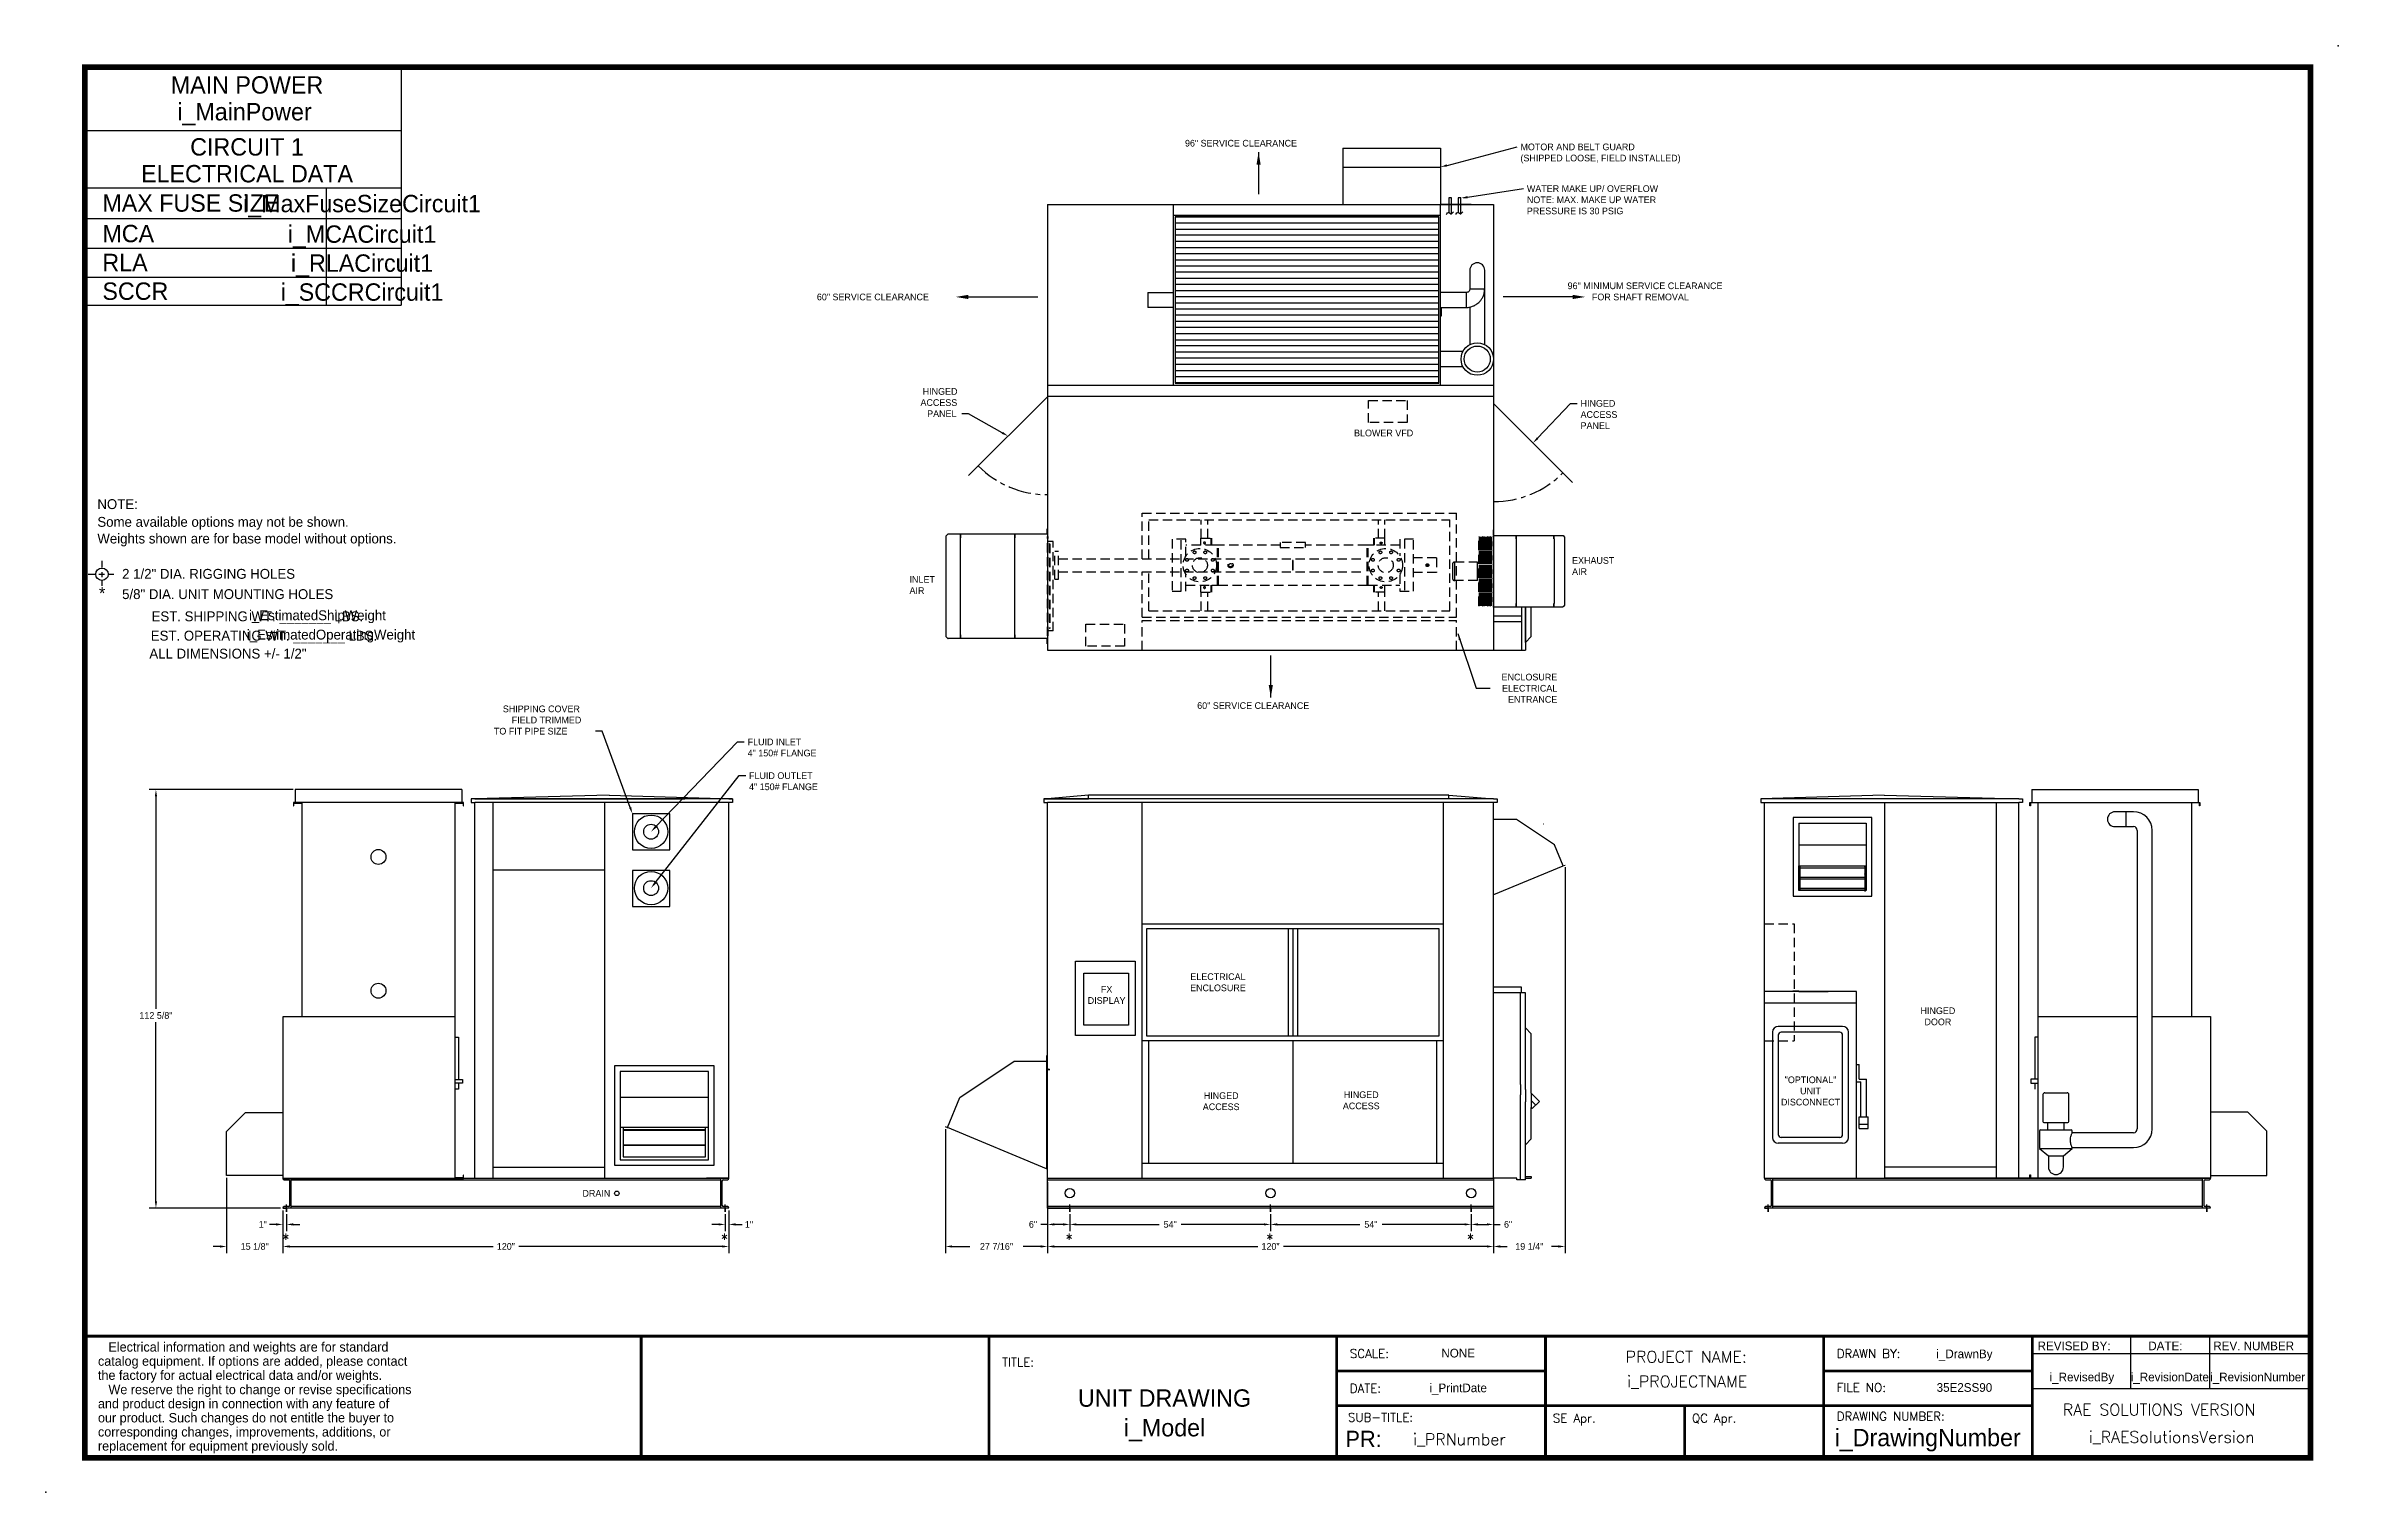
# Model space of a CAD drawing. Header units: inches. Extents: x -284 to 333, y -91 to 298.
import ezdxf
from ezdxf.enums import TextEntityAlignment as Align

# ---------------------------------------------------------------- set-up
doc = ezdxf.new("R2010")
doc.units = ezdxf.units.IN
doc.header["$MEASUREMENT"] = 0
doc.linetypes.add('CENTER', pattern=[2, 1.25, -0.25, 0.25, -0.25])
doc.linetypes.add('HIDDEN', pattern=[0.375, 0.25, -0.125])
doc.layers.get('0').update_dxf_attribs({"color": 10})
doc.layers.get('Defpoints').update_dxf_attribs({"color": 10})
doc.layers.add('C1E', color=1, linetype='Continuous')
doc.styles.add('ROMANS', font='romans.shx', dxfattribs={"height": 0.125})
doc.styles.add('SIMPLEX', font='SIMPLEX')
doc.dimstyles.new('STANDARD$0', dxfattribs={"dimtxt": 1.5, "dimasz": 1.5, "dimexe": 0.5, "dimexo": 0.5, "dimgap": 1, "dimtad": 0, "dimtih": 1, "dimtoh": 1, "dimzin": 0, "dimdsep": 46, "dimtxsty": 'Standard', "dimcen": -0.0625, "dimadec": 0, "dimazin": 0, "dimtfac": 1, "dimtofl": 0, "dimtmove": 0, "dimatfit": 3, "dimfxl": 1, "dimtolj": 1, "dimtzin": 0, "dimarcsym": 0})

msp = doc.modelspace()

# ---------------------------------------------------------------- texts
at = {"color": 1}
for s, p in [('96" SERVICE CLEARANCE', (22.48295, 271.39549)), ('MOTOR AND BELT GUARD', (112.72578, 270.4012)), ('(SHIPPED LOOSE, FIELD INSTALLED)', (112.72578, 267.4012)), ('WATER MAKE UP/ OVERFLOW', (114.45397, 259.17088)), ('NOTE: MAX. MAKE UP WATER', (114.45397, 256.17088)), ('PRESSURE IS 30 PSIG', (114.45397, 253.17088)), ('96" MINIMUM SERVICE CLEARANCE', (125.41315, 233.02059)), ('60" SERVICE CLEARANCE', (-76.54413, 230.02059)), ('FOR SHAFT REMOVAL', (131.94441, 230.02059)), ('HINGED', (-48.07268, 204.60041)), ('ACCESS', (-48.67268, 201.60041)), ('PANEL', (-46.87268, 198.60041)), ('ACCESS', (128.89282, 198.37741)), ('HINGED', (128.89282, 201.37741)), ('BLOWER VFD', (67.96643, 193.41575)), ('PANEL', (128.89282, 195.37741)), ('SHIPPING COVER', (-161.0184, 119.17479)), ('FIELD TRIMMED', (-158.6184, 116.17479)), ('60" SERVICE CLEARANCE', (25.76623, 120.05532)), ('TO FIT PIPE SIZE', (-163.4184, 113.17479)), ('FLUID INLET', (-95.16249, 110.28229)), ('4" 150# FLANGE', (-95.16249, 107.28229)), ('4" 150# FLANGE', (-94.78659, 98.19951)), ('FLUID OUTLET', (-94.78659, 101.19951))]:
    msp.add_text(s, height=1.8, dxfattribs=at).set_placement(p)
at = {"lineweight": 30}
for s, height, p in [('NOTE:', 2.659392, (-270.08669, 173.83994)), ('Weights shown are for base model without options.', 2.659392, (-270.08669, 164.58277)), ('Some available options may not be shown.', 2.659392, (-270.08669, 169.06671)), ('2 1/2" DIA. RIGGING HOLES', 2.659392, (-263.42896, 155.07409)), ('5/8" DIA. UNIT MOUNTING HOLES', 2.659392, (-263.42896, 149.6193)), ('catalog equipment. If options are added, please contact', 2.5330016, (-269.93134, -56.69774)), ('   Electrical information and weights are for standard', 2.5330016, (-269.93134, -52.89824)), ('REVISED BY:', 2.338875, (251.82928, -52.51248)), ('DATE:', 2.338875, (281.61322, -52.51248)), ('REV. NUMBER', 2.338875, (299.10366, -52.51248)), ('the factory for actual electrical data and/or weights.', 2.5330016, (-269.93134, -60.49724)), ('and product design in connection with any feature of', 2.5330016, (-269.93134, -68.14416)), ('   We reserve the right to change or revise specifications', 2.5330016, (-269.93134, -64.34466)), ('our product. Such changes do not entitle the buyer to', 2.5330016, (-269.93134, -71.94366)), ('corresponding changes, improvements, additions, or ', 2.5330016, (-269.93134, -75.74317)), ('replacement for equipment previously sold.', 2.5330016, (-269.93134, -79.54267))]:
    msp.add_text(s, height=height, dxfattribs=at).set_placement(p)
for s, height, p in [('*', 3.27288, (-268.7954, 149.57324)), ('EST. SHIPPING WT. _______ LBS.', 2.659392, (-227.04641, 143.64316)), ('i_EstimatedShipWeight', 2.6624441, (-210.88249, 143.93367)), ('ALL DIMENSIONS +/- 1/2"', 2.659392, (-234.96404, 133.61488)), ('EST. OPERATING WT. _______ LBS.', 2.659392, (-225.28054, 138.44122)), ('i_EstimatedOperatingWeight', 2.659392, (-207.24362, 138.73173)), ('NONE', 2.338875, (95.97281, -54.46556)), ('i_DrawnBy', 2.338875, (232.1535, -54.66619)), ('i_PrintDate', 2.338875, (95.97281, -63.82106)), ('35E2SS90', 2.338875, (232.1535, -63.7153)), ('i_RevisedBy', 2.338875, (263.74878, -60.89897)), ('i_RevisionDate', 2.338875, (287.4134, -60.89897)), ('i_RevisionNumber', 2.338875, (311.03255, -60.89897)), ('UNIT DRAWING', 4.67775, (16.97992, -67.72746)), ('i_Model', 4.67775, (16.97992, -75.69999)), ('i_DrawingNumber', 4.67775, (222.27339, -78.35638))]:
    msp.add_text(s, height=height, dxfattribs=at).set_placement(p, align=Align.CENTER)
at = {"color": 1, "style": 'ROMANS'}
for p in [(-220.41022, -24.12029), (-102.41022, -24.12029), (-9.71448, -24.12029), (44.28552, -24.12029), (98.28552, -24.12029)]:
    msp.add_text('*', height=2.99066, dxfattribs=at).set_placement(p)
at = {"lineweight": 30, "style": 'SIMPLEX'}
for s, height, p in [('TITLE:', 2.338875, (-26.73132, -56.928)), ('SCALE:', 2.338875, (66.82368, -54.58913)), ('DRAWN BY:', 2.338875, (197.80068, -54.58913)), ('DATE:', 2.338875, (66.82368, -63.94463)), ('FILE NO:', 2.338875, (197.80068, -63.71851)), ('RAE SOLUTIONS VERSION', 3.106026, (258.62522, -70.05848)), ('SUB-TITLE:', 2.338875, (66.31686, -71.75676)), ('SE Apr.', 2.338875, (121.43704, -71.97411)), ('QC Apr.', 2.338875, (158.85904, -71.97411)), ('DRAWING NUMBER:', 2.338875, (197.80068, -71.47276))]:
    msp.add_text(s, height=height, dxfattribs=at).set_placement(p)
for s, p in [('PROJECT NAME:', (157.34016, -55.83632)), ('i_PROJECTNAME', (157.57633, -62.48451)), ('i_PRNumber', (96.30088, -78.04024)), ('i_RAESolutionsVersion', (287.92457, -77.4387))]:
    msp.add_text(s, height=3.106026, dxfattribs=at).set_placement(p, align=Align.CENTER)
at = {"lineweight": 30}
msp.add_text('PR:', height=4.385391, dxfattribs=at).set_placement((75.40968, -78.58067), align=Align.RIGHT)
at = {"color": 1, "ltscale": 5, "char_height": 1.8}
for s, insert, attachment_point in [('EXHAUST\\PAIR', (126.61093, 160.91141), 1), ('INLET\\PAIR', (-51.61962, 155.79396), 1), ('ENCLOSURE\\PELECTRICAL\\PENTRANCE', (122.62957, 121.69487), 9), ('FX\\PDISPLAY', (1.40278, 43.07912), 5), ('ELECTRICAL\\PENCLOSURE', (31.35208, 46.48218), 5), ('112 5/8"', (-254.33014, 37.55408), 5), ('HINGED\\PDOOR', (225.01828, 37.32383), 5), ('"OPTIONAL"\\PUNIT\\PDISCONNECT', (190.75307, 21.1519), 2), ('HINGED\\PACCESS', (32.21867, 14.48018), 5), ('HINGED\\PACCESS', (69.89785, 14.72003), 5), ('DRAIN', (-132.10877, -11.1975), 9), ('\\A1;1"', (-225.60004, -18.66202), 5), ('\\A1;1"', (-94.80004, -18.66202), 5), ('\\A1;6"', (-18.4043, -18.66202), 5), ('\\A1;54"', (18.4957, -18.66202), 5), ('\\A1;54"', (72.4957, -18.66202), 5), ('\\A1;6"', (109.3957, -18.66202), 5), ('\\A1;15 1/8"', (-227.76254, -24.60149), 5), ('\\A1;120"', (-160.20004, -24.60149), 5), ('\\A1;120"', (45.4957, -24.60149), 5)]:
    msp.add_mtext(s, dxfattribs=dict(at, insert=insert, attachment_point=attachment_point))
at = {"layer": 'C1E', "lineweight": 30}
for s, p in [('MAIN POWER', (-229.82415, 285.64335)), ('i_MainPower', (-230.50715, 278.43312)), ('CIRCUIT 1', (-229.82415, 268.96881)), ('ELECTRICAL DATA', (-229.82415, 261.75858)), ('i_MaxFuseSizeCircuit1', (-198.89657, 253.70812)), ('i_MCACircuit1', (-198.89657, 245.49238)), ('i_RLACircuit1', (-198.89657, 237.69613)), ('i_SCCRCircuit1', (-198.89657, 229.89988))]:
    msp.add_text(s, height=4.67775, dxfattribs=at).set_placement(p, align=Align.CENTER)
for s, p in [('MAX FUSE SIZE', (-268.73456, 253.86586)), ('MCA', (-268.73456, 245.65013)), ('RLA', (-268.73456, 237.85388)), ('SCCR', (-268.73456, 230.13882))]:
    msp.add_text(s, height=4.67775, dxfattribs=at).set_placement(p)

# ---------------------------------------------------------------- blocks, each defined once
blk = doc.blocks.new('*D18')
at = {"color": 0, "lineweight": -2, "ltscale": 5}
for p, q in [((-41.95, 6.97), (-41.95, -26.4)), ((-14.5, -7.26), (-14.5, -26.4)), ((-40.15, -24.6), (-35.43, -24.6)), ((-16.3, -24.6), (-21.03, -24.6))]:
    blk.add_line(p, q, dxfattribs=at)
at = {"color": 0, "ltscale": 5}
for points in [[(-40.15, -24.3), (-40.15, -24.9), (-41.95, -24.6)], [(-16.3, -24.3), (-16.3, -24.9), (-14.5, -24.6)]]:
    blk.add_solid(points, dxfattribs=at)
at = {"layer": 'Defpoints', "color": 0, "ltscale": 5}
for p in [(-41.95, 7.59), (-14.5, -6.63), (-14.5, -24.6)]:
    blk.add_point(p, dxfattribs=at)
at = {"color": 0, "ltscale": 5, "insert": (-28.23, -24.6), "char_height": 1.8, "attachment_point": 5}
blk.add_mtext('\\A1;27 7/16"', dxfattribs=at)
blk = doc.blocks.new('*D19')
at = {"color": 0, "lineweight": -2, "ltscale": 5}
for p, q in [((124.73, 77.43), (124.73, -26.4)), ((105.5, -7.26), (105.5, -26.4)), ((107.3, -24.6), (109.11, -24.6)), ((122.93, -24.6), (121.11, -24.6))]:
    blk.add_line(p, q, dxfattribs=at)
at = {"color": 0, "ltscale": 5}
for points in [[(107.3, -24.3), (107.3, -24.9), (105.5, -24.6)], [(122.93, -24.3), (122.93, -24.9), (124.73, -24.6)]]:
    blk.add_solid(points, dxfattribs=at)
at = {"layer": 'Defpoints', "color": 0, "ltscale": 5}
for p in [(124.73, 78.05), (105.5, -6.63), (105.5, -24.6)]:
    blk.add_point(p, dxfattribs=at)
at = {"color": 0, "ltscale": 5, "insert": (115.11, -24.6), "char_height": 1.8, "attachment_point": 5}
blk.add_mtext('\\A1;19 1/4"', dxfattribs=at)

# ---------------------------------------------------------------- dimensions: what is measured, and where the dimension line sits
at = {"color": 1, "ltscale": 5}
for base, p1, p2, picture, middle in [((105.4957, -24.60149), (124.7287, 78.0539), (105.4957, -6.63342), '*D19', (115.1122, -24.60149)), ((-14.504299, -24.601486), (-41.946245, 7.594743), (-14.504299, -6.633418), '*D18', (-28.225272, -24.601486))]:
    dim = msp.add_linear_dim(base=base, p1=p1, p2=p2, dimstyle='STANDARD$0', override={"dimscale": 10, "dimtxt": 0.18, "dimasz": 0.18, "dimexe": 0.18, "dimexo": 0.0625, "dimgap": 0.09, "dimdec": 4, "dimlunit": 5, "dimpost": '"', "dimcen": -0.2, "dimtdec": 4, "dimfrac": 2}, dxfattribs=at)
    dim.commit()
    dim.dimension.update_dxf_attribs({"geometry": picture, "text_midpoint": middle})

# ---------------------------------------------------------------- linework, layer by layer
at = {"color": 1, "ltscale": 5}
for p, q in [((42.28629, 269.89824), (42.28629, 258.6158)), ((-14.5043, 255.8419), (105.4957, 255.8419)), ((-14.5043, 255.8419), (-14.5043, 135.8419)), ((99.4797, 255.8419), (91.2297, 255.8419)), ((94.17462, 257.62051), (93.44305, 257.62051)), ((93.44305, 257.62051), (93.44305, 253.68892)), ((94.17462, 253.32252), (94.17462, 257.62051)), ((94.17462, 255.8419), (95.9674, 255.8419)), ((96.69897, 257.62051), (95.9674, 257.62051)), ((95.9674, 257.62051), (95.9674, 253.68892)), ((96.69897, 253.32252), (96.69897, 257.62051)), ((105.4957, 255.8419), (105.4957, 135.8419)), ((-37.38078, 230.92059), (-17.10709, 230.92059)), ((128.37218, 230.92059), (108.09849, 230.92059)), ((-14.5043, 204.08579), (-35.7175, 182.87258)), ((-14.5043, 207.2169), (105.4957, 207.2169)), ((-14.5043, 204.2169), (105.4957, 204.2169)), ((105.4957, 208.2169), (105.4957, 202.2169)), ((105.4957, 202.2169), (126.7089, 181.0037)), ((-41.75875, 166.60942), (-41.35547, 167.04592)), ((-41.75875, 139.48242), (-41.75875, 166.60942)), ((-41.35547, 167.04592), (-41.29865, 167.04592)), ((-14.5678, 167.10842), (-41.23999, 167.10842)), ((-37.88156, 167.04492), (-37.88156, 166.10842)), ((-37.88119, 167.04492), (-37.88156, 167.04492)), ((-37.88119, 166.10842), (-37.88119, 167.04492)), ((-23.28325, 167.04492), (-23.28325, 166.10842)), ((-23.2827, 167.04492), (-23.2827, 167.04592)), ((-23.2827, 166.10842), (-23.2827, 167.04492)), ((-14.5678, 167.10842), (-14.5678, 168.54592)), ((-14.5678, 167.10842), (-14.5678, 167.04592)), ((-14.5043, 168.54592), (-14.5668, 168.54592)), ((-14.5668, 167.10942), (-14.5668, 168.54592)), ((-14.5668, 167.10942), (-14.5043, 167.10942)), ((-14.5043, 167.10942), (-14.5043, 168.54592)), ((-14.5043, 167.10942), (-14.5043, 138.98242)), ((105.43945, 166.81673), (105.43945, 168.25323)), ((105.43945, 168.25323), (105.50195, 168.25323)), ((105.50195, 166.81673), (105.43945, 166.81673)), ((105.43945, 166.81673), (105.43945, 147.43973)), ((105.50195, 166.81673), (105.50195, 168.25323)), ((105.50295, 168.25323), (105.50295, 166.81573)), ((105.50295, 166.81573), (105.50295, 166.75323)), ((105.50295, 166.75323), (124.09119, 166.75323)), ((105.50295, 166.75223), (111.56357, 166.75223)), ((111.56357, 166.75223), (111.56357, 166.75323)), ((111.56357, 165.81573), (111.56357, 166.75223)), ((111.56412, 166.75223), (121.74815, 166.75223)), ((111.56412, 166.75223), (111.56412, 165.81573)), ((121.74815, 165.81573), (121.74815, 166.75223)), ((121.74815, 166.75223), (121.74852, 166.75223)), ((121.74852, 166.75223), (124.09212, 166.75223)), ((121.74852, 166.75223), (121.74852, 165.81573)), ((124.09212, 166.75223), (124.14986, 166.75223)), ((124.14985, 166.75323), (124.20668, 166.75323)), ((124.20668, 166.75323), (124.60995, 166.31673)), ((-37.93043, 139.98342), (-37.93043, 166.10842)), ((-37.93007, 139.98342), (-37.93007, 166.10842)), ((-37.88156, 166.10842), (-37.88119, 166.10842)), ((-23.3016, 139.98342), (-23.3016, 166.10842)), ((-23.30105, 139.98342), (-23.30105, 166.10842)), ((111.58192, 165.81573), (111.58192, 148.44073)), ((111.58247, 165.81573), (111.58247, 148.44073)), ((121.74852, 165.81573), (121.74815, 165.81573)), ((121.79702, 165.81573), (121.79702, 148.44073)), ((121.79739, 165.81573), (121.79739, 148.44073)), ((124.60995, 166.31673), (124.60995, 147.93973)), ((111.56357, 148.44073), (111.56357, 147.50423)), ((111.56412, 147.50423), (111.56412, 148.44073)), ((121.74815, 148.44073), (121.74815, 147.50423)), ((121.74852, 148.44073), (121.74815, 148.44073)), ((121.74852, 147.50423), (121.74852, 148.44073)), ((105.50195, 147.43973), (105.43945, 147.43973)), ((105.43945, 147.43973), (105.43945, 146.00323)), ((105.43945, 146.00323), (105.50195, 146.00323)), ((105.50195, 147.43973), (105.50195, 146.00323)), ((105.50295, 147.50423), (111.56357, 147.50423)), ((105.50295, 147.44073), (105.50295, 147.50323)), ((105.50295, 147.50323), (124.09119, 147.50323)), ((105.50295, 147.44073), (105.50295, 146.00323)), ((111.56357, 147.50423), (111.56357, 147.50323)), ((111.56412, 147.50423), (121.74815, 147.50423)), ((121.74815, 147.50423), (121.74852, 147.50423)), ((121.74852, 147.50423), (124.09212, 147.50423)), ((124.09212, 147.50423), (124.14986, 147.50423)), ((124.20668, 147.50323), (124.14985, 147.50323)), ((124.60995, 147.93973), (124.20668, 147.50323)), ((-41.35547, 139.04592), (-41.75875, 139.48242)), ((-41.29865, 139.04592), (-41.35547, 139.04592)), ((-41.24091, 139.04692), (-41.29865, 139.04692)), ((-41.23999, 138.98342), (-41.23999, 139.04592)), ((-14.5678, 138.98342), (-41.23999, 138.98342)), ((-37.88156, 139.04692), (-37.88156, 139.98342)), ((-37.88156, 139.98342), (-37.88119, 139.98342)), ((-37.88119, 139.04692), (-37.88156, 139.04692)), ((-37.88119, 139.98342), (-37.88119, 139.04692)), ((-23.28325, 139.04692), (-23.28325, 139.98342)), ((-23.2827, 139.98342), (-23.2827, 139.04692)), ((-23.2827, 139.04692), (-23.2827, 139.04592)), ((-14.5678, 138.98342), (-14.5678, 139.04592)), ((-14.5678, 137.54592), (-14.5678, 138.98342)), ((-14.5668, 138.98242), (-14.5043, 138.98242)), ((-14.5668, 138.98242), (-14.5668, 137.54592)), ((-14.5043, 137.54592), (-14.5668, 137.54592)), ((-14.5043, 138.98242), (-14.5043, 137.54592)), ((-14.5043, 135.8419), (105.4957, 135.8419)), ((-14.5043, 135.8419), (105.4957, 135.8419)), ((-217.45004, 98.36658), (-256.13014, 98.36658)), ((-254.33014, 96.56658), (-254.33014, 39.35408)), ((-168.57504, 95.86658), (-169.57504, 95.86658)), ((-169.57504, 95.86658), (-169.57504, 94.86658)), ((-169.57504, 94.86658), (-168.57504, 94.86658)), ((-132.38754, 96.86658), (-168.57504, 95.86658)), ((-168.57504, 95.86658), (-112.0457, 95.86658)), ((-99.20004, 95.86658), (-168.57504, 95.86658)), ((-168.57504, -6.25842), (-168.57504, 94.86658)), ((-99.20004, 94.86658), (-168.57504, 94.86658)), ((-163.57504, -6.25842), (-163.57504, 94.86658)), ((-133.57504, -6.25842), (-133.57504, 94.86658)), ((-132.38754, 96.86658), (-99.20004, 95.86658)), ((-100.20004, 95.86658), (-99.20004, 95.86658)), ((-100.20004, -6.25842), (-100.20004, 94.86658)), ((-99.20004, 95.86658), (-99.20004, 94.86658)), ((-14.5043, 95.86658), (-15.5043, 95.86658)), ((-15.5043, 95.86658), (-15.5043, 94.86658)), ((-15.5043, 95.86658), (-3.5043, 95.86658)), ((-15.5043, 94.86658), (-14.5043, 94.86658)), ((-3.5043, 96.86658), (-14.5043, 95.86658)), ((105.4957, 95.86658), (-14.5043, 95.86658)), ((-14.5043, -6.25842), (-14.5043, 94.86658)), ((106.4957, 94.86658), (-14.5043, 94.86658)), ((-3.5043, 95.86658), (-3.5043, 96.86658)), ((93.4957, 96.86658), (-3.5043, 96.86658)), ((10.9957, -6.25842), (10.9957, 94.86658)), ((91.9957, -6.25842), (91.9957, 94.86658)), ((93.4957, 95.86658), (93.4957, 96.86658)), ((93.4957, 96.86658), (105.4957, 95.86658)), ((105.4957, 95.86658), (93.4957, 95.86658)), ((105.4957, 95.86658), (106.4957, 95.86658)), ((105.4957, -6.25842), (105.4957, 94.86658)), ((106.4957, 95.86658), (106.4957, 94.86658)), ((210.57605, 96.86658), (177.38855, 95.86658)), ((246.76355, 95.86658), (177.38855, 95.86658)), ((178.38855, 95.86658), (177.38855, 95.86658)), ((177.38855, 95.86658), (177.38855, 94.86658)), ((177.38855, 94.86658), (178.38855, 94.86658)), ((177.38855, 94.86658), (246.76355, 94.86658)), ((178.38855, -6.25842), (178.38855, 94.86658)), ((210.57605, 96.86658), (246.76355, 95.86658)), ((210.76355, -6.25842), (210.76355, 94.86658)), ((240.76355, -6.25842), (240.76355, 94.86658)), ((246.76355, 95.86658), (247.76355, 95.86658)), ((246.76355, -6.25842), (246.76355, 94.86658)), ((247.76355, 94.86658), (246.76355, 94.86658)), ((247.76355, 95.86658), (247.76355, 94.86658)), ((-116.13812, 91.85846), (-126.15438, 91.85846)), ((-126.15438, 91.85846), (-126.15438, 82.13933)), ((-116.13812, 82.13933), (-116.13812, 91.85846)), ((111.68232, 90.29972), (105.6217, 90.29972)), ((121.86635, 83.49496), (111.68232, 90.29972)), ((118.91119, 89.1764), (118.97369, 89.1764)), ((-126.15438, 82.13933), (-116.13812, 82.13933)), ((124.20994, 77.83702), (121.86635, 83.49496)), ((-168.57504, -6.25842), (-168.57504, 78.86658)), ((-163.57504, 76.74158), (-133.57504, 76.74158)), ((-116.13812, 76.59603), (-126.15438, 76.59603)), ((-126.15438, 76.59603), (-126.15438, 66.87689)), ((-116.13812, 66.87689), (-116.13812, 76.59603)), ((105.5582, 70.11122), (124.20994, 77.83702)), ((124.32543, 77.88686), (124.7287, 78.0539)), ((-126.15438, 66.87689), (-116.13812, 66.87689)), ((10.9957, 62.23218), (91.9957, 62.23218)), ((12.2457, 60.98218), (90.7457, 60.98218)), ((12.2457, 31.98218), (12.2457, 60.98218)), ((50.2457, 60.98218), (50.2457, 50.10621)), ((51.4957, 60.98218), (51.4957, 50.10621)), ((52.7457, 60.98218), (52.7457, 50.10621)), ((90.7457, 60.98218), (90.7457, 31.98218)), ((50.2457, 42.93989), (50.2457, 31.98218)), ((51.4957, 42.93989), (51.4957, 31.98218)), ((52.7457, 42.93989), (52.7457, 31.98218)), ((-254.33014, -12.45842), (-254.33014, 35.75408)), ((90.7457, 31.98218), (12.2457, 31.98218)), ((-38.06814, 15.48805), (-23.4702, 25.24208)), ((-23.4702, 25.24208), (-14.7553, 25.24208)), ((-14.7553, 25.24208), (-14.7543, 25.24208)), ((-14.6918, 25.24208), (-14.7543, 25.24208)), ((-14.6918, 25.36908), (-14.6918, 26.80558)), ((-14.6918, -3.69642), (-14.6918, 25.24208)), ((91.9957, 30.73218), (10.9957, 30.73218)), ((12.7457, -2.16449), (12.7457, 30.73218)), ((90.2457, -2.16449), (90.2457, 30.73218)), ((-41.42749, 7.37787), (-38.06814, 15.48805)), ((-41.54297, 7.4277), (-41.94625, 7.59474)), ((-41.48615, 7.40217), (-41.42749, 7.37787)), ((-14.7553, -3.67012), (-41.42749, 7.37787)), ((-235.32504, -6.13342), (-235.32504, -26.40149)), ((-163.57504, -3.25842), (-133.57504, -3.25842)), ((-14.6918, -3.69642), (-14.7543, -3.69642)), ((10.9957, -2.16449), (91.9957, -2.16449)), ((240.76355, -3.25842), (210.76355, -3.25842)), ((-220.20004, -6.25842), (-100.20004, -6.25842)), ((-220.20004, -6.25842), (-220.20004, -6.25842)), ((-219.82504, -6.63342), (-218.70004, -6.63342)), ((-218.32504, -13.50842), (-218.32504, -7.00842)), ((-217.95004, -14.25842), (-217.95004, -6.25842)), ((-217.95004, -6.63342), (-102.45004, -6.63342)), ((-171.57504, -6.25842), (-168.57504, -6.25842)), ((-168.57504, -6.25842), (-162.57504, -6.25842)), ((-100.20004, -6.25842), (-106.20004, -6.25842)), ((-103.70004, -6.63342), (-102.57504, -6.63342)), ((-102.45004, -6.25842), (-102.45004, -14.25842)), ((-102.07504, -7.00842), (-102.07504, -13.50842)), ((-101.70004, -6.63342), (-100.57504, -6.63342)), ((-100.20004, -6.25842), (-100.20004, -6.25842)), ((-14.5043, -6.25842), (105.4957, -6.25842)), ((-14.5043, -14.25842), (-14.5043, -6.25842)), ((-14.5043, -6.63342), (105.4957, -6.63342)), ((105.4957, -6.25842), (105.4957, -14.25842)), ((178.38855, -6.25842), (178.38855, -6.25842)), ((178.38855, -6.25842), (298.38855, -6.25842)), ((178.38855, -6.25842), (178.38855, -6.25842)), ((178.76355, -6.63342), (179.88855, -6.63342)), ((178.76355, -6.63342), (179.88855, -6.63342)), ((180.26355, -13.50842), (180.26355, -7.00842)), ((180.63855, -14.25842), (180.63855, -6.25842)), ((180.63855, -6.63342), (296.13855, -6.63342)), ((240.76355, -6.25842), (210.76355, -6.25842)), ((246.76355, -6.25842), (240.76355, -6.25842)), ((249.76355, -6.25842), (246.76355, -6.25842)), ((249.76355, -6.25842), (246.76355, -6.25842)), ((296.13855, -6.25842), (296.13855, -14.25842)), ((296.51355, -7.00842), (296.51355, -13.50842)), ((296.88855, -6.63342), (298.01355, -6.63342)), ((298.38855, -6.25842), (298.38855, -6.25842)), ((-220.82504, -14.25842), (-256.13014, -14.25842)), ((-100.20004, -14.25842), (-220.20004, -14.25842)), ((-220.20004, -14.25842), (-220.20004, -14.25842)), ((-220.20004, -14.25842), (-219.20004, -14.25842)), ((-220.20004, -14.88342), (-220.20004, -20.46202)), ((-220.20004, -15.50842), (-220.20004, -26.40149)), ((-220.20004, -15.50842), (-220.20004, -26.40149)), ((-218.70004, -13.88342), (-219.82504, -13.88342)), ((-219.20004, -15.25842), (-219.20004, -13.25842)), ((-219.20004, -14.25842), (-219.20004, -15.25842)), ((-219.20004, -15.88342), (-219.20004, -20.46202)), ((-102.45004, -13.88342), (-217.95004, -13.88342)), ((-100.57504, -13.88342), (-101.70004, -13.88342)), ((-101.20004, -15.25842), (-101.20004, -13.25842)), ((-100.20004, -14.25842), (-101.20004, -14.25842)), ((-101.20004, -14.25842), (-101.20004, -15.25842)), ((-101.20004, -15.88342), (-101.20004, -20.46202)), ((-100.20004, -14.25842), (-100.20004, -14.25842)), ((-100.20004, -14.88342), (-100.20004, -26.40149)), ((-100.20004, -14.88342), (-100.20004, -20.46202)), ((105.4957, -13.88342), (-14.5043, -13.88342)), ((105.4957, -14.25842), (-14.5043, -14.25842)), ((-14.5043, -14.25842), (-8.5043, -14.25842)), ((-14.5043, -14.88342), (-14.5043, -20.46202)), ((-14.5043, -15.50842), (-14.5043, -26.40149)), ((-8.5043, -15.25842), (-8.5043, -13.25842)), ((-8.5043, -14.25842), (-8.5043, -15.25842)), ((-8.5043, -15.88342), (-8.5043, -20.46202)), ((-8.5043, -16.50842), (-8.5043, -20.46202)), ((45.4957, -15.25842), (45.4957, -13.25842)), ((45.4957, -14.25842), (45.4957, -15.25842)), ((45.4957, -15.88342), (45.4957, -20.46202)), ((45.4957, -16.50842), (45.4957, -20.46202)), ((99.4957, -15.25842), (99.4957, -13.25842)), ((105.4957, -14.25842), (99.4957, -14.25842)), ((99.4957, -14.25842), (99.4957, -15.25842)), ((99.4957, -15.88342), (99.4957, -20.46202)), ((99.4957, -16.50842), (99.4957, -20.46202)), ((105.4957, -14.88342), (105.4957, -20.46202)), ((105.4957, -15.50842), (105.4957, -26.40149)), ((298.38855, -14.25842), (178.38855, -14.25842)), ((178.38855, -14.25842), (178.38855, -14.25842)), ((178.38855, -14.25842), (179.38855, -14.25842)), ((179.88855, -13.88342), (178.76355, -13.88342)), ((179.38855, -15.25842), (179.38855, -13.25842)), ((179.38855, -14.25842), (179.38855, -15.25842)), ((296.13855, -13.88342), (180.63855, -13.88342)), ((298.01355, -13.88342), (296.88855, -13.88342)), ((297.38855, -15.25842), (297.38855, -13.25842)), ((298.38855, -14.25842), (297.38855, -14.25842)), ((297.38855, -14.25842), (297.38855, -15.25842)), ((298.38855, -14.25842), (298.38855, -14.25842)), ((-237.12504, -24.60149), (-238.92504, -24.60149)), ((-222.00004, -18.66202), (-223.80004, -18.66202)), ((-218.40004, -24.60149), (-216.60004, -24.60149)), ((-218.40004, -24.60149), (-163.65004, -24.60149)), ((-217.40004, -18.66202), (-215.60004, -18.66202)), ((-102.00004, -24.60149), (-156.75004, -24.60149)), ((-103.00004, -18.66202), (-104.80004, -18.66202)), ((-98.40004, -18.66202), (-96.60004, -18.66202)), ((-14.5043, -18.66202), (-16.3043, -18.66202)), ((-10.3043, -18.66202), (-12.7043, -18.66202)), ((-12.7043, -24.60149), (42.0457, -24.60149)), ((-6.7043, -18.66202), (15.4957, -18.66202)), ((43.6957, -18.66202), (21.4957, -18.66202)), ((47.2957, -18.66202), (69.4957, -18.66202)), ((103.6957, -24.60149), (48.9457, -24.60149)), ((97.6957, -18.66202), (75.4957, -18.66202)), ((101.2957, -18.66202), (103.6957, -18.66202)), ((105.4957, -18.66202), (107.2957, -18.66202))]:
    msp.add_line(p, q, dxfattribs=at)
at = {"color": 1, "linetype": 'Continuous'}
for p, q in [((64.9797, 270.9669), (64.9797, 265.8759)), ((64.9797, 270.9669), (91.2297, 270.9669)), ((64.9797, 265.8759), (91.2297, 265.8759)), ((64.9797, 265.8759), (64.9797, 255.8419)), ((91.2297, 270.9669), (91.2297, 265.8759)), ((91.2297, 265.8759), (91.2297, 255.8419)), ((19.3547, 255.8419), (91.2297, 255.8419)), ((19.3547, 252.9669), (19.3547, 255.8419)), ((19.3547, 250.7169), (19.3547, 252.9669)), ((19.3547, 252.9669), (91.2297, 252.9669)), ((91.2297, 252.9669), (91.2297, 255.8419)), ((91.2297, 250.7169), (91.2297, 252.9669)), ((19.3547, 209.4669), (19.3547, 250.7169)), ((19.3707, 250.7169), (19.3547, 250.7169)), ((19.3707, 209.4669), (19.3707, 250.7169)), ((90.7297, 252.4669), (19.8547, 252.4669)), ((19.8547, 252.4669), (19.8547, 207.7169)), ((90.72935, 252.39676), (19.88491, 252.39676)), ((90.72935, 250.79676), (19.88491, 250.79676)), ((90.72935, 249.10788), (19.88491, 249.10788)), ((90.72935, 247.50788), (19.88491, 247.50788)), ((90.7297, 207.7169), (90.7297, 252.4669)), ((91.2137, 250.7169), (91.2297, 250.7169)), ((91.2137, 209.4669), (91.2137, 250.7169)), ((91.2297, 209.4669), (91.2297, 250.7169)), ((90.72935, 245.81899), (19.88491, 245.81899)), ((90.72935, 244.1301), (19.88491, 244.1301)), ((90.72935, 242.5301), (19.88491, 242.5301)), ((90.72935, 240.84121), (19.88491, 240.84121)), ((90.72935, 239.24121), (19.88491, 239.24121)), ((90.72935, 237.55232), (19.88491, 237.55232)), ((90.72935, 235.86343), (19.88491, 235.86343)), ((99.1047, 238.10782), (99.1047, 235.10782)), ((99.1047, 235.10782), (99.1047, 233.10782)), ((103.1047, 235.10782), (103.1047, 238.10782)), ((103.1047, 233.10782), (103.1047, 235.10782)), ((12.4637, 232.0919), (12.4637, 228.09182)), ((12.4637, 232.0919), (19.3547, 232.0919)), ((90.72935, 234.26343), (19.88491, 234.26343)), ((90.72935, 232.57454), (19.88491, 232.57454)), ((90.72935, 230.97454), (19.88491, 230.97454)), ((90.72935, 229.28565), (19.88491, 229.28565)), ((98.1207, 232.0919), (91.2297, 232.0919)), ((98.1207, 232.0919), (98.1207, 228.09182)), ((99.1047, 233.10782), (103.10478, 233.10782)), ((99.1047, 228.19346), (99.1047, 218.09982)), ((103.1047, 218.11631), (103.1047, 233.10782)), ((19.3547, 228.0919), (12.4637, 228.0919)), ((90.72935, 227.59676), (19.88491, 227.59676)), ((90.72935, 225.99676), (19.88491, 225.99676)), ((90.72935, 224.30788), (19.88491, 224.30788)), ((90.72935, 222.70788), (19.88491, 222.70788)), ((91.2297, 228.0919), (98.1207, 228.0919)), ((91.4797, 227.8419), (91.2297, 227.8419)), ((91.2297, 225.8419), (91.4797, 225.8419)), ((91.4797, 225.8419), (91.4797, 227.8419)), ((90.72935, 221.01899), (19.88491, 221.01899)), ((90.72935, 219.3301), (19.88491, 219.3301)), ((90.72935, 217.7301), (19.88491, 217.7301)), ((90.72935, 216.04121), (19.88491, 216.04121)), ((97.22961, 216.2169), (91.2297, 216.2169)), ((90.72935, 214.44121), (19.88491, 214.44121)), ((90.72935, 212.75232), (19.88491, 212.75232)), ((90.72935, 211.06343), (19.88491, 211.06343)), ((91.2297, 212.2169), (97.22961, 212.2169)), ((19.3547, 207.2169), (19.3547, 209.4669)), ((19.3707, 209.4669), (19.3547, 209.4669)), ((19.3547, 207.2169), (91.2297, 207.2169)), ((19.8547, 207.7169), (90.7297, 207.7169)), ((90.72935, 209.46343), (19.88491, 209.46343)), ((90.72935, 207.77454), (19.88491, 207.77454)), ((91.2137, 209.4669), (91.2297, 209.4669)), ((91.2297, 207.2169), (91.2297, 209.4669)), ((-217.34104, 94.85058), (-217.34104, 93.97058)), ((-215.09104, 94.85058), (-217.34104, 94.85058)), ((-217.34104, 93.97058), (-217.21604, 93.97058)), ((-217.21604, 94.72558), (-215.09104, 94.72558)), ((-217.21604, 93.97058), (-217.21604, 94.72558)), ((-172.09104, 98.35058), (-216.84104, 98.35058)), ((-216.84104, 98.35058), (-216.84104, 94.85058)), ((-215.09104, 94.85058), (-215.09104, 94.83458)), ((-173.84104, 94.85058), (-215.09104, 94.85058)), ((-173.84104, 94.83458), (-215.09104, 94.83458)), ((-215.09104, 94.72558), (-215.09104, 37.24158)), ((-171.59104, 94.85058), (-173.84104, 94.85058)), ((-173.84104, 94.85058), (-173.84104, 94.83458)), ((-173.84104, 37.24158), (-173.84104, 94.72558)), ((-173.84104, 94.72558), (-171.71604, 94.72558)), ((-172.09104, 98.35058), (-172.09104, 94.85058)), ((-171.71604, 94.72558), (-171.71604, 93.97058)), ((-171.71604, 93.97058), (-171.59104, 93.97058)), ((-171.59104, 93.97058), (-171.59104, 94.85058)), ((249.76355, 94.00258), (249.76355, 94.88258)), ((249.76355, 94.88258), (252.01355, 94.88258)), ((249.88855, 94.00258), (249.76355, 94.00258)), ((249.88855, 94.75758), (249.88855, 94.00258)), ((252.01355, 94.75758), (249.88855, 94.75758)), ((250.26355, 98.38258), (295.01355, 98.38258)), ((250.26355, 98.38258), (250.26355, 94.88258)), ((252.01355, 94.88258), (252.01355, 94.86658)), ((252.01355, 94.88258), (293.26355, 94.88258)), ((252.01355, 94.86658), (293.26355, 94.86658)), ((252.01355, 37.27358), (252.01355, 94.75758)), ((293.26355, 94.88258), (295.51355, 94.88258)), ((293.26355, 94.88258), (293.26355, 94.86658)), ((293.26355, 94.75758), (293.26355, 37.27358)), ((295.38855, 94.75758), (293.26355, 94.75758)), ((295.01355, 98.38258), (295.01355, 94.88258)), ((295.38855, 94.00258), (295.38855, 94.75758)), ((295.51355, 94.00258), (295.38855, 94.00258)), ((295.51355, 94.88258), (295.51355, 94.00258)), ((207.20958, 90.83047), (186.08458, 90.83047)), ((186.08458, 90.83047), (186.08458, 69.70547)), ((187.58458, 89.33047), (205.70958, 89.33047)), ((207.20958, 69.70547), (207.20958, 90.83047)), ((275.65447, 92.38258), (272.63855, 92.38258)), ((272.63855, 88.38258), (275.65447, 88.38258)), ((275.65447, 88.38191), (275.65447, 92.38325)), ((277.65447, 92.38258), (275.65447, 92.38258)), ((275.65447, 88.38258), (277.65447, 88.38258)), ((278.65447, 87.38258), (278.65447, 7.0235)), ((282.65447, 7.0235), (282.65447, 87.38258)), ((187.58458, 71.20547), (187.58458, 77.83702)), ((187.64708, 71.26797), (187.64708, 77.83702)), ((187.89708, 77.83702), (187.89708, 77.70547)), ((205.39708, 77.70547), (187.89708, 77.70547)), ((187.89708, 77.70547), (187.89708, 77.20547)), ((205.39708, 77.20547), (187.89708, 77.20547)), ((187.89708, 77.20547), (187.89708, 74.70547)), ((205.39708, 74.70547), (187.89708, 74.70547)), ((187.89708, 74.70547), (187.89708, 74.20547)), ((205.39708, 74.20547), (187.89708, 74.20547)), ((187.89708, 74.20547), (187.89708, 71.70547)), ((205.39708, 77.83702), (205.39708, 77.70547)), ((205.39708, 77.70547), (205.39708, 77.20547)), ((205.39708, 77.20547), (205.39708, 74.70547)), ((205.39708, 74.70547), (205.39708, 74.20547)), ((205.39708, 74.20547), (205.39708, 71.70547)), ((205.64708, 77.83702), (205.64708, 71.26797)), ((205.70958, 77.83702), (205.70958, 71.20547)), ((186.08458, 69.70547), (207.20958, 69.70547)), ((205.70958, 71.20547), (187.58458, 71.20547)), ((205.64708, 71.26797), (187.64708, 71.26797)), ((205.39708, 71.70547), (187.89708, 71.70547)), ((187.89708, 71.70547), (187.89708, 71.26797)), ((205.39708, 71.70547), (205.39708, 71.26797)), ((-204.48195, 37.22558), (-220.21604, 37.22558)), ((-220.21604, 37.22558), (-220.21604, 13.64158)), ((-200.48195, 37.22558), (-215.09104, 37.24158)), ((-215.07504, 37.24158), (-215.07504, 37.22558)), ((-173.84104, 37.24158), (-200.48195, 37.24158)), ((-173.84104, 37.22558), (-200.48195, 37.22558)), ((-173.85704, 37.22558), (-173.85704, 37.24158)), ((-173.84104, -6.14942), (-173.84104, 37.22558)), ((252.01355, 37.27358), (278.65447, 37.27358)), ((252.01355, 37.25758), (278.65447, 37.25758)), ((252.01355, -6.11742), (252.01355, 37.25758)), ((252.02955, 37.25758), (252.02955, 37.27358)), ((282.65447, 37.27358), (293.26355, 37.27358)), ((282.65447, 37.25758), (298.38855, 37.25758)), ((293.24755, 37.27358), (293.24755, 37.25758)), ((298.38855, 37.25758), (298.38855, 13.67358)), ((-173.84104, 31.72558), (-172.96604, 31.72558)), ((-172.96604, 31.72558), (-172.96604, 20.35058)), ((251.13855, 31.75758), (251.13855, 20.38258)), ((252.01355, 31.75758), (251.13855, 31.75758)), ((-173.84104, 20.35058), (-171.84104, 20.35058)), ((-171.84104, 19.35058), (-173.84104, 19.35058)), ((-172.96604, 19.35058), (-172.96604, 17.72558)), ((-171.84104, 20.35058), (-171.84104, 19.35058)), ((-104.20004, 23.99158), (-130.95004, 23.99158)), ((-130.95004, 23.99158), (-130.95004, -2.75842)), ((-105.70004, 22.49158), (-129.45004, 22.49158)), ((-129.45004, 22.49158), (-129.45004, -1.25842)), ((-105.70004, -1.25842), (-105.70004, 22.49158)), ((-104.20004, -2.75842), (-104.20004, 23.99158)), ((250.01355, 20.38258), (250.01355, 19.38258)), ((252.01355, 20.38258), (250.01355, 20.38258)), ((250.01355, 19.38258), (252.01355, 19.38258)), ((251.13855, 19.38258), (251.13855, 17.75758)), ((-220.21604, 13.64158), (-220.21604, 11.47558)), ((-220.20004, 13.64158), (-220.21604, 13.64158)), ((-220.20004, 13.64158), (-220.20004, -6.25842)), ((-172.96604, 17.72558), (-173.84104, 17.72558)), ((253.26355, 16.25758), (253.26355, 9.00758)), ((253.76355, 16.75758), (259.76355, 16.75758)), ((260.26355, 9.00758), (260.26355, 16.25758)), ((298.37255, 13.67358), (298.37255, -6.22642)), ((298.37255, 13.67358), (298.38855, 13.67358)), ((298.38855, 13.67358), (298.38855, 11.50758)), ((-235.34104, 6.38458), (-230.25004, 11.47558)), ((-235.34104, -5.52442), (-235.34104, 6.38458)), ((-230.25004, 11.47558), (-220.21604, 11.47558)), ((-220.21604, 11.47558), (-220.21604, -5.52442)), ((-128.66879, 7.37787), (-128.66879, -0.47717)), ((-106.48129, 6.76537), (-128.66879, 6.76537)), ((-128.66879, 6.70287), (-106.48129, 6.70287)), ((-106.48129, -0.47717), (-106.48129, 7.37787)), ((252.38855, 6.50758), (252.38855, 1.75758)), ((252.63855, 6.75758), (260.88855, 6.75758)), ((253.51355, 8.75758), (260.01355, 8.75758)), ((254.51355, 8.75758), (254.51355, 6.75758)), ((259.01355, 6.75758), (259.01355, 8.75758)), ((261.13855, 6.01067), (261.13855, 6.50758)), ((298.38855, 11.50758), (298.38855, -5.49242)), ((308.42255, 11.50758), (298.38855, 11.50758)), ((313.51355, 6.41658), (308.42255, 11.50758)), ((313.51355, -5.49242), (313.51355, 6.41658)), ((-106.48129, 2.70287), (-128.66879, 2.70287)), ((-128.66879, 2.64037), (-106.48129, 2.64037)), ((252.38855, 1.75758), (254.76355, -0.24242)), ((252.38855, 1.75758), (261.13855, 1.75758)), ((258.76355, -0.24242), (261.13855, 1.75758)), ((277.65523, 6.0235), (261.13855, 6.01092)), ((261.13855, 2.01091), (277.65827, 2.0235)), ((261.13855, 1.75758), (261.13855, 2.01126)), ((-220.21604, -5.52442), (-235.34104, -5.52442)), ((-220.21604, -5.52442), (-220.21604, -6.25842)), ((-171.71604, -6.14942), (-173.84104, -6.14942)), ((-171.59104, -5.39442), (-171.71604, -5.39442)), ((-171.71604, -5.39442), (-171.71604, -6.14942)), ((-171.59104, -6.27442), (-171.59104, -5.39442)), ((-130.95004, -2.75842), (-104.20004, -2.75842)), ((-129.45004, -1.25842), (-105.70004, -1.25842)), ((-128.66879, -0.47717), (-106.48129, -0.47717)), ((249.76355, -5.36242), (249.88855, -5.36242)), ((249.76355, -6.24242), (249.76355, -5.36242)), ((249.76355, -6.24242), (249.76355, -5.36242)), ((249.88855, -5.36242), (249.88855, -6.11742)), ((249.88855, -6.11742), (252.01355, -6.11742)), ((254.76355, -0.24242), (254.76355, -3.24242)), ((254.76355, -0.24242), (258.76355, -0.24242)), ((258.76355, -3.24242), (258.76355, -0.24242)), ((298.38855, -5.49242), (313.51355, -5.49242)), ((298.38855, -5.49242), (298.38855, -6.22642)), ((-220.20004, -6.25842), (-220.21604, -6.25842)), ((-220.21604, -6.25842), (-220.21604, -6.27442)), ((-220.21604, -6.27442), (-171.59104, -6.27442)), ((298.38855, -6.24242), (249.76355, -6.24242)), ((298.38855, -6.25842), (249.76355, -6.25842)), ((298.37255, -6.22642), (298.38855, -6.22642)), ((298.37255, -6.24242), (298.38855, -6.24242)), ((298.38855, -6.22642), (298.38855, -6.24242)), ((298.38855, -6.24242), (298.38855, -6.25842))]:
    msp.add_line(p, q, dxfattribs=at)
at = {"color": 1, "linetype": 'HIDDEN', "ltscale": 10}
for p, q in [((71.83451, 203.04596), (82.21429, 203.04596)), ((71.83451, 197.11898), (71.83451, 203.04596)), ((82.21429, 203.04596), (82.21429, 197.11898)), ((82.21429, 197.11898), (71.83451, 197.11898)), ((10.9957, 172.72953), (95.4957, 172.72953)), ((10.9957, 160.47953), (10.9957, 172.72953)), ((95.4957, 144.72953), (95.4957, 172.72953)), ((12.7457, 170.97953), (93.7457, 170.97953)), ((12.7457, 160.47953), (12.7457, 170.97953)), ((26.84241, 165.97953), (26.84241, 170.97953)), ((28.59241, 165.97953), (28.59241, 170.97953)), ((74.4957, 165.97953), (74.4957, 170.97953)), ((76.2457, 165.97953), (76.2457, 170.97953)), ((93.7457, 146.47953), (93.7457, 170.97953)), ((105.4957, 166.59973), (105.43945, 166.59973)), ((105.43945, 147.58723), (105.43945, 166.59973)), ((105.4957, 147.58723), (105.4957, 166.59973)), ((-14.5043, 139.68948), (-14.5043, 166.43948)), ((-14.3168, 166.43948), (-14.5043, 166.43948)), ((-14.3168, 139.68948), (-14.3168, 166.43948)), ((-13.0043, 165.09573), (-14.3168, 165.09573)), ((-13.8793, 164.43948), (-14.0043, 164.43948)), ((-14.0043, 164.43948), (-14.0043, 141.68948)), ((-13.8793, 164.43948), (-13.8793, 141.68948)), ((-13.0043, 141.03323), (-13.0043, 165.09573)), ((-12.5043, 154.97953), (-12.5043, 162.47953)), ((-12.5043, 162.47953), (-11.5043, 162.47953)), ((-11.5043, 154.97953), (-11.5043, 162.47953)), ((-11.5043, 160.47953), (70.4957, 160.47953)), ((18.9957, 165.72953), (18.9957, 151.72953)), ((22.7457, 165.72953), (18.9957, 165.72953)), ((21.4957, 151.72953), (21.4957, 165.72953)), ((22.7457, 161.21699), (22.7457, 165.72953)), ((30.4957, 164.10453), (22.7457, 164.10453)), ((26.7457, 164.10453), (26.7457, 165.97953)), ((26.7457, 165.97953), (29.7457, 165.97953)), ((29.4957, 164.10453), (29.4957, 165.97953)), ((29.7457, 164.10453), (29.7457, 165.97953)), ((31.2457, 164.10453), (29.7457, 164.10453)), ((31.2457, 153.35453), (31.2457, 164.10453)), ((31.4957, 153.35453), (31.4957, 164.10453)), ((48.1207, 164.10453), (31.4957, 164.10453)), ((54.8707, 164.85453), (48.1207, 164.85453)), ((48.1207, 164.85453), (48.1207, 163.47953)), ((48.1207, 163.47953), (54.8707, 163.47953)), ((54.8707, 163.47953), (54.8707, 164.85453)), ((71.4957, 164.10453), (54.8707, 164.10453)), ((71.4957, 153.35453), (71.4957, 164.10453)), ((71.7457, 153.35453), (71.7457, 164.10453)), ((73.2457, 164.10453), (71.7457, 164.10453)), ((76.2457, 165.97953), (73.2457, 165.97953)), ((73.2457, 164.10453), (73.2457, 165.97953)), ((80.2457, 164.10453), (73.2457, 164.10453)), ((73.4957, 164.10453), (73.4957, 165.97953)), ((76.2457, 164.10453), (76.2457, 165.97953)), ((80.2457, 165.72953), (80.2457, 161.21699)), ((83.9957, 165.72953), (80.2457, 165.72953)), ((81.4957, 165.72953), (81.4957, 151.72953)), ((83.9957, 151.72953), (83.9957, 165.72953)), ((90.1257, 160.72953), (83.9957, 160.72953)), ((90.1257, 160.72953), (90.1257, 156.72953)), ((101.53008, 147.81223), (101.53008, 166.37473)), ((101.58633, 166.37473), (101.58633, 147.81223)), ((101.86758, 147.81223), (101.86758, 166.37473)), ((101.92383, 166.37473), (101.92383, 147.81223)), ((102.20508, 147.81223), (102.20508, 166.37473)), ((102.26133, 166.37473), (102.26133, 147.81223)), ((102.54258, 147.81223), (102.54258, 166.37473)), ((102.59883, 166.37473), (102.59883, 147.81223)), ((102.88008, 147.81223), (102.88008, 166.37473)), ((102.93633, 166.37473), (102.93633, 147.81223)), ((103.21758, 147.81223), (103.21758, 166.37473)), ((103.27383, 166.37473), (103.27383, 147.81223)), ((103.55508, 147.81223), (103.55508, 166.37473)), ((103.61133, 166.37473), (103.61133, 147.81223)), ((103.89258, 147.81223), (103.89258, 166.37473)), ((103.94883, 166.37473), (103.94883, 147.81223)), ((104.23008, 147.81223), (104.23008, 166.37473)), ((104.28633, 166.37473), (104.28633, 147.81223)), ((104.56758, 147.81223), (104.56758, 166.37473)), ((104.62383, 166.37473), (104.62383, 147.81223)), ((104.90508, 147.81223), (104.90508, 166.37473)), ((104.96133, 166.37473), (104.96133, 147.81223)), ((-12.5043, 154.97953), (-11.5043, 154.97953)), ((-11.5043, 156.97953), (70.4957, 156.97953)), ((10.9957, 144.72953), (10.9957, 156.97953)), ((12.7457, 146.47953), (12.7457, 156.97953)), ((22.7457, 151.72953), (22.7457, 156.24206)), ((51.3707, 159.97953), (51.3707, 157.47953)), ((51.6207, 159.97953), (51.3707, 159.97953)), ((51.3707, 157.47953), (51.6207, 157.47953)), ((51.6207, 157.47953), (51.6207, 159.97953)), ((80.2457, 156.24206), (80.2457, 151.72953)), ((90.1257, 156.72953), (83.9957, 156.72953)), ((94.41445, 158.9216), (94.41445, 157.09348)), ((94.41445, 157.09348), (94.41445, 155.26535)), ((95.08945, 159.5966), (101.16445, 159.5966)), ((95.08945, 157.09348), (95.08945, 159.5966)), ((95.08945, 154.59035), (95.08945, 157.09348)), ((101.16445, 154.59035), (95.08945, 154.59035)), ((101.16445, 157.09348), (101.16445, 159.5966)), ((101.16445, 154.59035), (101.16445, 157.09348)), ((105.43945, 157.09348), (105.43945, 157.12823)), ((105.43945, 157.09348), (105.43945, 157.09348)), ((-14.5043, 153.06448), (-14.5043, 153.04592)), ((18.9957, 151.72953), (22.7457, 151.72953)), ((22.7457, 153.35453), (30.4957, 153.35453)), ((26.7457, 151.47953), (26.7457, 153.35453)), ((26.7457, 151.47953), (29.7457, 151.47953)), ((26.84241, 146.47953), (26.84241, 151.47953)), ((28.59241, 146.47953), (28.59241, 151.47953)), ((29.4957, 151.47953), (29.4957, 153.35453)), ((29.7457, 151.47953), (29.7457, 153.35453)), ((29.7457, 153.35453), (31.2457, 153.35453)), ((31.4957, 153.35453), (71.4957, 153.35453)), ((71.7457, 153.35453), (80.2457, 153.35453)), ((71.7457, 153.35453), (73.2457, 153.35453)), ((73.2457, 151.47953), (73.2457, 153.35453)), ((76.2457, 151.47953), (73.2457, 151.47953)), ((73.4957, 151.47953), (73.4957, 153.35453)), ((74.4957, 146.47953), (74.4957, 151.47953)), ((76.2457, 151.47953), (76.2457, 153.35453)), ((76.2457, 146.47953), (76.2457, 151.47953)), ((80.2457, 151.72953), (83.9957, 151.72953)), ((10.9957, 144.72953), (95.4957, 144.72953)), ((10.9957, 143.8419), (95.4957, 143.8419)), ((10.9957, 135.8419), (10.9957, 143.8419)), ((12.7457, 146.47953), (93.7457, 146.47953)), ((95.4957, 135.8419), (95.4957, 143.8419)), ((105.4957, 147.58723), (105.43945, 147.58723)), ((-14.3168, 139.68948), (-14.5043, 139.68948)), ((-13.0043, 141.03323), (-14.3168, 141.03323)), ((-13.8793, 141.68948), (-14.0043, 141.68948)), ((178.38855, 62.23218), (186.38855, 62.23218)), ((186.38855, 62.23218), (186.38855, 30.73218)), ((178.38855, 30.73218), (186.38855, 30.73218)), ((-14.6918, -2.60217), (-14.6918, 24.14783)), ((-14.5043, 24.14783), (-14.6918, 24.14783)), ((-14.6918, -2.60217), (-14.6918, 24.14783)), ((-14.5043, 24.14783), (-14.6918, 24.14783)), ((-14.5043, -2.60217), (-14.5043, 24.14783)), ((-14.5043, -2.60217), (-14.5043, 24.14783)), ((-14.1918, 23.10912), (-14.1918, 22.80408)), ((-14.0668, 23.10912), (-14.1918, 23.10912)), ((-14.0668, 23.10912), (-14.0668, 22.80408)), ((-14.6918, 10.77283), (-14.6918, 10.80981)), ((-14.6918, 10.77283), (-14.6918, 10.80981)), ((-14.6918, 10.77283), (-14.6918, 10.77283)), ((-14.6918, 10.77283), (-14.6918, 10.77283)), ((-14.5043, -2.60217), (-14.6918, -2.60217)), ((-14.5043, -2.60217), (-14.6918, -2.60217))]:
    msp.add_line(p, q, dxfattribs=at)
at = {"lineweight": 30}
for p, q in [((-272.5213, 156.29947), (-270.7313, 156.29947)), ((-269.69858, 156.29947), (-268.18923, 156.29947)), ((-268.86447, 159.87603), (-268.86447, 158.11101)), ((-268.86447, 156.87153), (-268.86447, 155.53671)), ((-268.86447, 154.58327), (-268.86447, 153.19134)), ((-267.15651, 156.29947), (-265.62723, 156.29947)), ((-123.79464, -81.48619), (-123.79464, -48.74194)), ((-30.23964, -81.48619), (-30.23964, -48.74194)), ((63.31536, -48.74194), (250.42536, -48.74194)), ((63.31536, -81.48619), (63.31536, -48.74194)), ((119.44836, -48.74194), (119.44836, -81.48619)), ((194.29236, -48.74194), (194.29236, -67.45294)), ((250.42536, -48.74194), (250.42536, -81.48619)), ((250.42536, -48.74194), (325.26936, -48.74194)), ((250.42536, -48.74194), (250.42536, -53.41969)), ((276.83345, -48.74194), (276.83345, -62.77519)), ((298.1011, -48.74194), (298.1011, -62.77519)), ((250.42536, -53.41969), (325.26936, -53.41969)), ((119.44836, -58.09744), (63.31536, -58.09744)), ((194.29236, -58.09744), (250.42536, -58.09744)), ((194.29236, -67.45294), (194.29236, -58.09744)), ((250.42536, -67.45294), (63.31536, -67.45294)), ((156.87036, -67.45294), (156.87036, -81.48619)), ((194.29236, -67.45294), (194.29236, -81.48619)), ((250.42536, -62.77519), (325.26936, -62.77519))]:
    msp.add_line(p, q, dxfattribs=at)
at = {"color": 1}
for p, q in [((112.96359, 145.05143), (105.4957, 145.05143)), ((112.96359, 143.47925), (105.4957, 143.47925)), ((112.96359, 147.50423), (112.96359, 135.8419)), ((114.07453, 147.50423), (114.07453, 135.8419)), ((114.07453, 137.97659), (114.07453, 147.50423)), ((115.64672, 139.54878), (115.64672, 147.50423)), ((105.4957, 135.8419), (114.07453, 135.8419)), ((115.64672, 139.54878), (114.07453, 137.97659)), ((112.96359, 45.18646), (105.4957, 45.18646)), ((114.07453, 43.65854), (105.4957, 43.65854)), ((112.72967, 19.0178), (112.72967, 43.65854)), ((112.96359, 43.65854), (112.96359, 45.18646)), ((114.07453, 17.67293), (114.07453, 43.65854)), ((203.09636, 44.05158), (178.38855, 44.05158)), ((187.59808, 44.10558), (186.02589, 44.10558)), ((187.59808, 44.00732), (186.02589, 44.00732)), ((187.59808, 44.00732), (193.88683, 44.00732)), ((193.88683, 44.10558), (195.45902, 44.10558)), ((193.88683, 44.00732), (195.45902, 44.00732)), ((203.09636, -6.25842), (203.09636, 44.05158)), ((203.09636, 40.90721), (178.38855, 40.90721)), ((115.64672, 32.65322), (114.07453, 34.22541)), ((115.64672, 16.65292), (115.64672, 32.65322)), ((180.52324, 33.04627), (180.52324, 4.74689)), ((199.38949, 34.61846), (182.09543, 34.61846)), ((182.09543, 32.26018), (182.09543, 5.53299)), ((198.60339, 33.04627), (182.88152, 33.04627)), ((199.38949, 5.53299), (199.38949, 32.26018)), ((200.96168, 4.74689), (200.96168, 33.04627)), ((112.72967, 19.0178), (112.72967, 16.23853)), ((203.09636, 24.39924), (203.88246, 24.39924)), ((203.09636, 19.68268), (204.2755, 19.68268)), ((203.88246, 20.46877), (203.88246, 24.39924)), ((203.88246, 20.46877), (205.84769, 20.46877)), ((204.2755, 10.24955), (204.2755, 19.68268)), ((205.84769, 10.24955), (205.84769, 20.46877)), ((112.72967, -6.65146), (112.72967, 16.23853)), ((114.07453, 17.67293), (114.07453, 14.33414)), ((114.07453, -6.65146), (114.07453, 14.33414)), ((117.86261, 14.43703), (115.64672, 16.65292)), ((115.64672, 16.65292), (115.64672, 12.76195)), ((116.88986, 13.46429), (115.64672, 14.70743)), ((115.64672, 4.35385), (115.64672, 12.76195)), ((115.91712, 12.49155), (115.64672, 12.76195)), ((117.86261, 14.43703), (115.91712, 12.49155)), ((203.88246, 7.10518), (203.88246, 10.24955)), ((203.88246, 10.24955), (206.24074, 10.24955)), ((203.88246, 8.28432), (206.24074, 8.28432)), ((203.88246, 7.10518), (206.24074, 7.10518)), ((206.24074, 7.10518), (206.24074, 10.24955)), ((115.64672, 4.35385), (114.07453, 2.78166)), ((199.38949, 3.17471), (182.09543, 3.17471)), ((198.60339, 4.74689), (182.88152, 4.74689)), ((114.07453, -5.78696), (115.64672, -5.78696)), ((115.64672, -5.78696), (115.64672, -6.25842)), ((111.71625, -6.25842), (105.4957, -6.25842)), ((111.71625, -6.65146), (111.71625, -6.25842)), ((114.07453, -6.65146), (111.71625, -6.65146)), ((114.07453, -6.25842), (115.64672, -6.25842))]:
    msp.add_line(p, q, dxfattribs=at)
at = {"ltscale": 5}
for p, q in [((95.89059, 140.35706), (100.8274, 125.61674)), ((100.8274, 125.61674), (104.62154, 125.61674)), ((187.58458, 89.33047), (187.58458, 77.83702)), ((205.70958, 89.33047), (205.70958, 77.83702)), ((187.58458, 83.49496), (205.70958, 83.49496)), ((187.58458, 77.83702), (205.70958, 77.83702)), ((-6.95419, 52.21651), (9.04581, 52.21651)), ((-6.95419, 32.21651), (-6.95419, 52.21651)), ((9.04581, 52.21651), (9.04581, 34.21651)), ((50.2457, 50.10621), (50.2457, 42.93989)), ((51.4957, 50.10621), (51.4957, 42.93989)), ((52.7457, 50.10621), (52.7457, 42.93989)), ((-4.73284, 48.92376), (7.26716, 48.92376)), ((-4.73284, 34.92376), (-4.73284, 48.92376)), ((7.26716, 48.92376), (7.26716, 34.92376)), ((9.04581, 32.21651), (-6.95419, 32.21651)), ((7.26716, 34.92376), (-4.73284, 34.92376)), ((9.04581, 34.21651), (9.04581, 32.21651)), ((51.4957, 30.73218), (51.4957, -2.16449)), ((-105.70004, 15.48805), (-129.45004, 15.48805)), ((-105.70004, 7.37787), (-129.45004, 7.37787))]:
    msp.add_line(p, q, dxfattribs=at)
at = {"const_width": 1.49688}
msp.add_lwpolyline([(-273.48264, -81.48619), (325.26936, -81.48619), (325.26936, 292.73381), (-273.48264, 292.73381), (-273.48264, -81.48619)], dxfattribs=at)
at = {"color": 1, "ltscale": 5}
for points in [[(92.97033, 266.33441), (111.82578, 271.3012)], [(98.47583, 257.78274), (113.55397, 260.07088)], [(-26.67823, 194.36433), (-35.77268, 199.50041), (-37.57268, 199.50041)], [(117.33926, 192.91794), (126.19282, 202.27741), (127.99282, 202.27741)], [(45.56957, 123.13459), (45.56957, 134.41703)], [(-126.77525, 93.548), (-134.3184, 114.07479), (-136.1184, 114.07479)], [(-119.91438, 88.30361), (-97.86249, 111.18229), (-96.06249, 111.18229)], [(-120.05448, 73.25038), (-97.48659, 102.09951), (-95.68659, 102.09951)]]:
    msp.add_lwpolyline(points, dxfattribs=at)
at = {"color": 1, "linetype": 'HIDDEN', "ltscale": 10}
for points in [[(31.4957, 164.10453), (31.37696, 164.14217), (31.29491, 164.12981), (31.2457, 164.10453)], [(71.7457, 164.10453), (71.62696, 164.14217), (71.54491, 164.12981), (71.4957, 164.10453)], [(31.2457, 153.35453), (31.36444, 153.31688), (31.44649, 153.32924), (31.4957, 153.35453)], [(71.4957, 153.35453), (71.61444, 153.31688), (71.69649, 153.32924), (71.7457, 153.35453)]]:
    msp.add_lwpolyline(points, dxfattribs=at)
for points in [[(-14.5043, 153.06448), (-14.5043, 153.06216), (-14.5043, 153.0668)], [(-14.5043, 153.04592), (-14.5043, 153.0552), (-14.5043, 153.0552)], [(-4.14408, 142.85435), (6.2357, 142.85435), (6.2357, 136.92737), (-4.14408, 136.92737)]]:
    msp.add_lwpolyline(points, close=True, dxfattribs=at)
at = {"lineweight": 30, "const_width": 0.74844}
for points in [[(-122.90973, -48.74194), (-273.48264, -48.74194)], [(325.26936, -48.74194), (-123.79464, -48.74194), (-123.79464, -81.48619)], [(-30.23964, -48.74194), (-30.23964, -81.48619)], [(63.31536, -48.74194), (63.31536, -81.48619)], [(119.44836, -48.74194), (119.44836, -81.48619)], [(194.29236, -48.74194), (194.29236, -81.48619)], [(250.42536, -81.48619), (250.42536, -48.74194), (325.26936, -48.74194)], [(119.44836, -58.09744), (63.31536, -58.09744)], [(250.42536, -58.09744), (194.29236, -58.09744), (194.29236, -81.48619)], [(250.42536, -67.45294), (63.31536, -67.45294)], [(156.87036, -67.45294), (156.87036, -81.48619)]]:
    msp.add_lwpolyline(points, dxfattribs=at)
at = {"color": 1, "linetype": 'Continuous'}
for centre, radius in [((101.1207, 214.2169), 4.375), ((101.1207, 214.2169), 3.5), ((-194.46604, 80.22558), 2), ((-194.46604, 44.22558), 2)]:
    msp.add_circle(centre, radius, dxfattribs=at)
at = {"color": 1, "linetype": 'HIDDEN', "ltscale": 10}
for centre, radius in [((26.4957, 158.72953), 4.5), ((23.03115, 160.16459), 0.375), ((26.4957, 158.72953), 2.013), ((25.06064, 162.19407), 0.375), ((27.93076, 162.19407), 0.375), ((29.96025, 160.16459), 0.375), ((76.4957, 158.72953), 4.5), ((73.03115, 160.16459), 0.375), ((76.4957, 158.72953), 2.013), ((75.06064, 162.19407), 0.375), ((75.2457, 164.72953), 0.25), ((77.93076, 162.19407), 0.375), ((79.96025, 160.16459), 0.375), ((23.03115, 157.29446), 0.375), ((25.06064, 155.26498), 0.375), ((27.93076, 155.26498), 0.375), ((29.96025, 157.29446), 0.375), ((34.7457, 158.72953), 0.6875), ((34.7457, 158.72953), 0.45), ((73.03115, 157.29446), 0.375), ((75.06064, 155.26498), 0.375), ((77.93076, 155.26498), 0.375), ((79.96025, 157.29446), 0.375), ((87.6957, 158.72953), 0.375), ((87.6957, 158.72953), 0.21875), ((75.2457, 152.72953), 0.25)]:
    msp.add_circle(centre, radius, dxfattribs=at)
at = {"color": 1, "linetype": 'HIDDEN', "ltscale": 10, "extrusion": (0, 0, -1)}
for centre in [(-27.7457, 164.72953), (-27.7457, 152.72953)]:
    msp.add_circle(centre, 0.25, dxfattribs=at)
at = {"lineweight": 30}
msp.add_circle((-268.86447, 156.29947), 1.6784, dxfattribs=at)
at = {"color": 1, "ltscale": 5}
for centre, radius in [((-121.12919, 87.00762), 4.5), ((-121.12919, 87.00762), 2), ((-121.12919, 71.83264), 4.5), ((-121.12919, 71.83264), 2), ((-130.35372, -10.29646), 0.625), ((-8.5043, -10.25842), 1.25), ((45.4957, -10.25842), 1.25), ((99.4957, -10.25842), 1.25)]:
    msp.add_circle(centre, radius, dxfattribs=at)
at = {"color": 1, "linetype": 'Continuous'}
for centre, radius, start, end in [((101.1047, 238.10782), 2, 0, 180), ((272.63855, 90.38258), 2, 90, 270), ((277.65447, 87.38258), 5, 0, 90), ((277.65447, 87.38258), 1, 0, 90), ((196.64708, 80.26797), 9.53125, 199.2198645, 203.35983768), ((196.64708, 80.26797), 9.59375, 200.26333602, 204.20950259), ((196.64708, 80.26797), 9.90625, 204.69874227, 207.95931242), ((196.64708, 80.26797), 9.96875, 205.46856891, 208.62871642), ((196.64708, 80.26797), 10.28125, 208.91002676, 211.67243343), ((196.64708, 80.26797), 10.34375, 209.53082649, 212.22920355), ((196.64708, 80.26797), 9.21875, 195.28947058, 198.3497386), ((196.64708, 80.26797), 9.15625, 195.39641284, 197.13146381), ((196.64708, 80.26797), 9.15625, 342.86853619, 344.60358716), ((196.64708, 80.26797), 9.21875, 341.6502614, 344.71052942), ((196.64708, 80.26797), 9.90625, 332.04068758, 335.30125773), ((196.64708, 80.26797), 9.96875, 331.37128358, 334.53143109), ((196.64708, 80.26797), 10.28125, 328.32756657, 331.08997324), ((196.64708, 80.26797), 10.34375, 327.77079645, 330.46917351), ((196.64708, 74.86924), 9.53125, 336.64016232, 340.7801355), ((196.64708, 74.86924), 9.59375, 335.79049741, 339.73666398), ((253.76355, 16.25758), 0.5, 90, 180), ((259.76355, 16.25758), 0.5, 0, 90), ((252.63855, 6.50758), 0.25, 90, 180), ((253.51355, 9.00758), 0.25, 180, 270), ((260.01355, 9.00758), 0.25, 270, 0), ((260.88855, 6.50758), 0.25, 0, 90), ((277.65447, 7.0235), 1, 270.04364668, 0), ((277.65447, 7.0235), 5, 270.04364668, 0), ((256.76355, -3.24242), 2, 180, 0)]:
    msp.add_arc(centre, radius, start, end, dxfattribs=at)
at = {"color": 1, "linetype": 'CENTER', "ltscale": 5}
for centre, start, end in [((-14.5043, 204.08579), 225, 270), ((105.4957, 202.2169), 270, 315)]:
    msp.add_arc(centre, 26.3684, start, end, dxfattribs=at)
at = {"color": 1, "ltscale": 5}
for centre, radius, start, end in [((-41.23747, 167.04725), 0.06123, 92.35548534, 182.17609516), ((-37.8806, 167.04496), 0.000964, 92.35548532, 182.17609517), ((-37.88033, 167.0451), 0.000884, 110.61121672, 191.27828931), ((-23.28239, 167.0451), 0.000884, 110.61121721, 191.27828943), ((111.56325, 166.75241), 0.000884, 348.72171053, 69.38878292), ((121.74756, 166.75227), 0.000964, 357.82390485, 87.64451432), ((121.74728, 166.75241), 0.000884, 348.72171051, 69.38878286), ((124.09115, 166.75227), 0.000964, 357.82390485, 87.64451432), ((111.56325, 147.50406), 0.000884, 290.61121708, 11.27828947), ((121.74756, 147.5042), 0.000964, 272.35548568, 2.17609515), ((121.74728, 147.50406), 0.000884, 290.61121714, 11.27828949), ((124.09115, 147.5042), 0.000964, 272.35548568, 2.17609515), ((-41.23747, 139.0446), 0.06123, 177.82390484, 267.64451466), ((-41.23995, 139.04689), 0.000964, 177.82390483, 267.64451468), ((-37.8806, 139.04689), 0.000964, 177.82390483, 267.64451468), ((-37.88033, 139.04675), 0.000884, 168.72171069, 249.38878328), ((-23.28239, 139.04675), 0.000884, 168.72171057, 249.38878279), ((-219.82504, -6.25842), 0.375, 180, 270), ((-218.70004, -7.00842), 0.375, 0, 90), ((-101.70004, -7.00842), 0.375, 90, 180), ((-100.57504, -6.25842), 0.375, 270, 360), ((178.76355, -6.25842), 0.375, 180, 270), ((178.76355, -6.25842), 0.375, 180, 270), ((179.88855, -7.00842), 0.375, 0, 90), ((179.88855, -7.00842), 0.375, 0, 90), ((296.88855, -7.00842), 0.375, 90, 180), ((298.01355, -6.25842), 0.375, 270, 360), ((-219.82504, -14.25842), 0.375, 90, 180), ((-218.70004, -13.50842), 0.375, 270, 0), ((-101.70004, -13.50842), 0.375, 180, 270), ((-100.57504, -14.25842), 0.375, 0, 90), ((178.76355, -14.25842), 0.375, 90, 180), ((179.88855, -13.50842), 0.375, 270, 0), ((296.88855, -13.50842), 0.375, 180, 270), ((298.01355, -14.25842), 0.375, 0, 90)]:
    msp.add_arc(centre, radius, start, end, dxfattribs=at)
at = {"color": 1, "linetype": 'HIDDEN', "ltscale": 10}
for centre, radius, start, end in [((101.5582, 166.37473), 0.02813, 0, 180), ((101.8957, 166.37473), 0.02813, 0, 180), ((102.2332, 166.37473), 0.02813, 0, 180), ((102.5707, 166.37473), 0.02813, 0, 180), ((102.9082, 166.37473), 0.02813, 0, 180), ((103.2457, 166.37473), 0.02813, 0, 180), ((103.5832, 166.37473), 0.02813, 0, 180), ((103.9207, 166.37473), 0.02813, 0, 180), ((104.2582, 166.37473), 0.02813, 0, 180), ((104.5957, 166.37473), 0.02813, 0, 180), ((104.9332, 166.37473), 0.02813, 0, 180), ((95.08945, 158.9216), 0.675, 90, 180), ((95.08945, 155.26535), 0.675, 180, 270), ((101.5582, 147.81223), 0.02813, 180, 0), ((101.8957, 147.81223), 0.02813, 180, 0), ((102.2332, 147.81223), 0.02813, 180, 0), ((102.5707, 147.81223), 0.02813, 180, 0), ((102.9082, 147.81223), 0.02813, 180, 0), ((103.2457, 147.81223), 0.02813, 180, 0), ((103.5832, 147.81223), 0.02813, 180, 0), ((103.9207, 147.81223), 0.02813, 180, 0), ((104.2582, 147.81223), 0.02813, 180, 0), ((104.5957, 147.81223), 0.02813, 180, 0), ((104.9332, 147.81223), 0.02813, 180, 0)]:
    msp.add_arc(centre, radius, start, end, dxfattribs=at)
at = {"color": 1}
for centre, radius, start, end in [((182.09543, 33.04627), 1.57219, 90, 180), ((182.88152, 32.26018), 0.78609, 90, 180), ((198.60339, 32.26018), 0.78609, 0, 90), ((199.38949, 33.04627), 1.57219, 0, 90), ((182.09543, 4.74689), 1.57219, 180, 270), ((182.88152, 5.53299), 0.78609, 180, 270), ((198.60339, 5.53299), 0.78609, 270, 0), ((199.38949, 4.74689), 1.57219, 270, 0)]:
    msp.add_arc(centre, radius, start, end, dxfattribs=at)
at = {"color": 1, "ltscale": 5}
for points, knots in [([(92.87142, 253.07246), (92.84809, 253.37552), (93.54362, 254.00869), (93.99615, 252.99373), (94.55795, 253.5767), (94.70661, 253.83885)], [0, 0, 0, 0, 0.911873942, 1.455399823, 2.359498146, 2.359498146, 2.359498146, 2.359498146]), ([(95.39577, 253.07246), (95.37244, 253.37552), (96.06797, 254.00869), (96.5205, 252.99373), (97.0823, 253.5767), (97.23096, 253.83885)], [0, 0, 0, 0, 0.911873942, 1.455399823, 2.359498146, 2.359498146, 2.359498146, 2.359498146]), ([(-14.5043, 167.10942), (-14.50506, 167.10201), (-14.50657, 167.0872), (-14.51831, 167.06768), (-14.53544, 167.05332), (-14.55311, 167.04669), (-14.56413, 167.04611), (-14.5678, 167.04592)], [0, 0, 0, 0, 0.223049751, 0.445131334, 0.667212557, 0.889293597, 1, 1, 1, 1]), ([(105.43945, 166.81673), (105.44021, 166.80932), (105.44172, 166.79452), (105.45346, 166.775), (105.47059, 166.76064), (105.48826, 166.754), (105.49928, 166.75343), (105.50295, 166.75323)], [0, 0, 0, 0, 0.223049751, 0.445131334, 0.667212557, 0.889293597, 1, 1, 1, 1]), ([(105.43945, 147.43973), (105.44021, 147.44715), (105.44172, 147.46195), (105.45346, 147.48147), (105.47059, 147.49583), (105.48826, 147.50247), (105.49928, 147.50304), (105.50295, 147.50323)], [0, 0, 0, 0, 0.223049751, 0.445131334, 0.667212557, 0.889293597, 1, 1, 1, 1]), ([(-14.5043, 138.98242), (-14.50506, 138.98984), (-14.50657, 139.00464), (-14.51831, 139.02416), (-14.53544, 139.03852), (-14.55311, 139.04515), (-14.56413, 139.04573), (-14.5678, 139.04592)], [0, 0, 0, 0, 0.223049751, 0.445131334, 0.667212557, 0.889293597, 1, 1, 1, 1])]:
    msp.add_open_spline(points, degree=3, knots=knots, dxfattribs=at)
at = {"color": 1, "linetype": 'Continuous'}
for points, knots in [([(98.1207, 228.0919), (98.50067, 228.09519), (98.81584, 228.13053), (99.14662, 228.20252), (99.45208, 228.269), (99.77084, 228.36672), (100.06682, 228.49189), (100.31824, 228.59822), (100.55322, 228.72435), (100.78178, 228.87012), (100.94416, 228.97368), (101.1033, 229.08715), (101.2538, 229.20829), (101.42277, 229.34429), (101.58084, 229.48994), (101.72951, 229.64724), (101.9242, 229.85323), (102.10276, 230.0792), (102.26057, 230.31374), (102.4213, 230.5526), (102.5605, 230.80037), (102.67732, 231.06651), (102.80918, 231.36694), (102.91252, 231.69079), (102.98351, 232.00202), (103.06478, 232.35835), (103.10364, 232.69815), (103.1047, 233.10782)], [0, 0, 0, 0, 0.132188095, 0.132188095, 0.132188095, 0.254254776, 0.254254776, 0.254254776, 0.357946984, 0.357946984, 0.357946984, 0.43161097, 0.43161097, 0.43161097, 0.514315633, 0.514315633, 0.514315633, 0.622621365, 0.622621365, 0.622621365, 0.732924826, 0.732924826, 0.732924826, 0.857441078, 0.857441078, 0.857441078, 1, 1, 1, 1]), ([(99.1047, 233.10782), (99.10529, 232.98037), (99.08837, 232.87399), (99.05017, 232.76617), (99.01899, 232.67816), (98.97364, 232.58918), (98.91898, 232.51109), (98.8723, 232.44438), (98.81882, 232.38562), (98.75669, 232.33313), (98.67958, 232.26799), (98.58913, 232.2125), (98.49825, 232.1727), (98.38091, 232.1213), (98.26286, 232.09603), (98.1207, 232.0919)], [0, 0, 0, 0, 0.222409477, 0.222409477, 0.222409477, 0.403964228, 0.403964228, 0.403964228, 0.559034791, 0.559034791, 0.559034791, 0.751497948, 0.751497948, 0.751497948, 1, 1, 1, 1]), ([(261.13291, 2.02516), (261.1237, 2.04691), (261.10305, 2.09372), (261.07408, 2.16269), (261.04098, 2.24152), (260.99701, 2.34931), (260.9497, 2.48036), (260.904, 2.60692), (260.85518, 2.75517), (260.81113, 2.92035), (260.76571, 3.09065), (260.72535, 3.27893), (260.69871, 3.47789), (260.67326, 3.668), (260.66033, 3.86787), (260.66315, 4.06655), (260.6661, 4.27466), (260.68634, 4.48147), (260.71862, 4.67561), (260.75367, 4.88638), (260.80293, 5.08222), (260.85475, 5.25458), (260.90076, 5.40759), (260.9488, 5.5421), (260.99168, 5.65405), (261.0361, 5.76998), (261.07498, 5.8617), (261.10084, 5.92207), (261.12512, 5.97876), (261.13791, 6.00779), (261.1385, 6.01074)], [0.0352048121, 0.0352048121, 0.0352048121, 0.0352048121, 0.1217239581, 0.1217239581, 0.1217239581, 0.2206201017, 0.2206201017, 0.2206201017, 0.3161246361, 0.3161246361, 0.3161246361, 0.4145928543, 0.4145928543, 0.4145928543, 0.5086849945, 0.5086849945, 0.5086849945, 0.607246149, 0.607246149, 0.607246149, 0.7142461017, 0.7142461017, 0.7142461017, 0.8092363818, 0.8092363818, 0.8092363818, 0.907613789, 0.907613789, 0.907613789, 1, 1, 1, 1])]:
    msp.add_open_spline(points, degree=3, knots=knots, dxfattribs=at)
at = {"color": 1, "ltscale": 5}
for points in [[(-14.5668, 167.10942), (-14.5678, 167.10842)], [(105.50195, 166.81673), (105.50295, 166.81573)], [(105.50195, 147.43973), (105.50295, 147.44073)], [(-14.5668, 138.98242), (-14.5678, 138.98342)], [(-14.7543, -3.69642), (-14.7553, -3.67012)]]:
    msp.add_open_spline(points, degree=1, dxfattribs=at)
at = {"color": 1, "linetype": 'Continuous'}
msp.add_open_spline([(261.1385, 2.01103), (261.13852, 2.0116), (261.13666, 2.01631), (261.13291, 2.02516)], degree=3, dxfattribs=at)
for p in [(332.68919, 298.49849), (250.42536, -81.48619), (-283.94809, -90.71628)]:
    msp.add_point(p)
at = {"color": 1, "ltscale": 5}
for points in [[(42.85106, 266.50959), (42.28629, 269.89824), (41.72151, 266.50959)], [(93.04674, 266.0443), (91.2297, 265.8759), (92.89391, 266.62451)], [(98.52084, 257.48613), (96.6962, 257.51267), (98.43082, 258.07934)], [(-35.79213, 231.48536), (-39.18078, 230.92059), (-35.79213, 230.35581)], [(-37.38078, 231.22059), (-39.18078, 230.92059), (-37.38078, 230.62059)], [(126.78353, 230.35581), (130.17218, 230.92059), (126.78353, 231.48536)], [(128.37218, 231.22059), (130.17218, 230.92059), (128.37218, 230.62059)], [(-26.5307, 194.62555), (-25.1109, 193.47919), (-26.82575, 194.10311)], [(117.5572, 192.71178), (116.1023, 191.6103), (117.12132, 193.1241)], [(96.1551, 138.55151), (95.89059, 140.35706), (96.72639, 138.73489)], [(45.0048, 126.52324), (45.56957, 123.13459), (46.13435, 126.52324)], [(-254.63014, 96.56658), (-254.03014, 96.56658), (-254.33014, 98.36658)], [(-126.49366, 93.65148), (-126.15438, 91.85846), (-127.05683, 93.44452)], [(-119.69838, 88.09542), (-121.16354, 87.00762), (-120.13038, 88.51181)], [(-119.81819, 73.06554), (-121.16354, 71.83264), (-120.29077, 73.43523)], [(-254.63014, -12.45842), (-254.03014, -12.45842), (-254.33014, -14.25842)], [(-222.00004, -18.36202), (-222.00004, -18.96202), (-220.20004, -18.66202)], [(-217.40004, -18.36202), (-217.40004, -18.96202), (-219.20004, -18.66202)], [(-103.00004, -18.36202), (-103.00004, -18.96202), (-101.20004, -18.66202)], [(-98.40004, -18.36202), (-98.40004, -18.96202), (-100.20004, -18.66202)], [(-12.7043, -18.36202), (-12.7043, -18.96202), (-14.5043, -18.66202)], [(-10.3043, -18.36202), (-10.3043, -18.96202), (-8.5043, -18.66202)], [(-6.7043, -18.36202), (-6.7043, -18.96202), (-8.5043, -18.66202)], [(43.6957, -18.36202), (43.6957, -18.96202), (45.4957, -18.66202)], [(47.2957, -18.36202), (47.2957, -18.96202), (45.4957, -18.66202)], [(97.6957, -18.36202), (97.6957, -18.96202), (99.4957, -18.66202)], [(101.2957, -18.36202), (101.2957, -18.96202), (99.4957, -18.66202)], [(103.6957, -18.36202), (103.6957, -18.96202), (105.4957, -18.66202)], [(-237.12504, -24.30149), (-237.12504, -24.90149), (-235.32504, -24.60149)], [(-218.40004, -24.30149), (-218.40004, -24.90149), (-220.20004, -24.60149)], [(-218.40004, -24.30149), (-218.40004, -24.90149), (-220.20004, -24.60149)], [(-102.00004, -24.30149), (-102.00004, -24.90149), (-100.20004, -24.60149)], [(-12.7043, -24.30149), (-12.7043, -24.90149), (-14.5043, -24.60149)], [(103.6957, -24.30149), (103.6957, -24.90149), (105.4957, -24.60149)]]:
    msp.add_solid(points, dxfattribs=at)
at = {"layer": 'C1E', "lineweight": 30}
for p, q in [((-188.39584, 292.73381), (-188.39584, 228.73332)), ((-188.39584, 275.59917), (-273.48264, 275.59917)), ((-188.39584, 260.16969), (-273.01567, 260.16969)), ((-208.54473, 260.16969), (-208.54473, 228.73332)), ((-273.03967, 251.99997), (-188.39584, 251.99997)), ((-273.22967, 244.0052), (-188.39584, 244.0052)), ((-273.62257, 236.22652), (-188.39584, 236.22652)), ((-273.60937, 228.73332), (-188.39584, 228.73332))]:
    msp.add_line(p, q, dxfattribs=at)

msp.set_redraw_order([(e.dxf.handle, doc.entitydb.next_handle()) for e in msp.query("TEXT MTEXT ATTDEF DIMENSION ARC_DIMENSION")])  # texts and dimensions are drawn at this point

doc.saveas('drawing.dxf')
